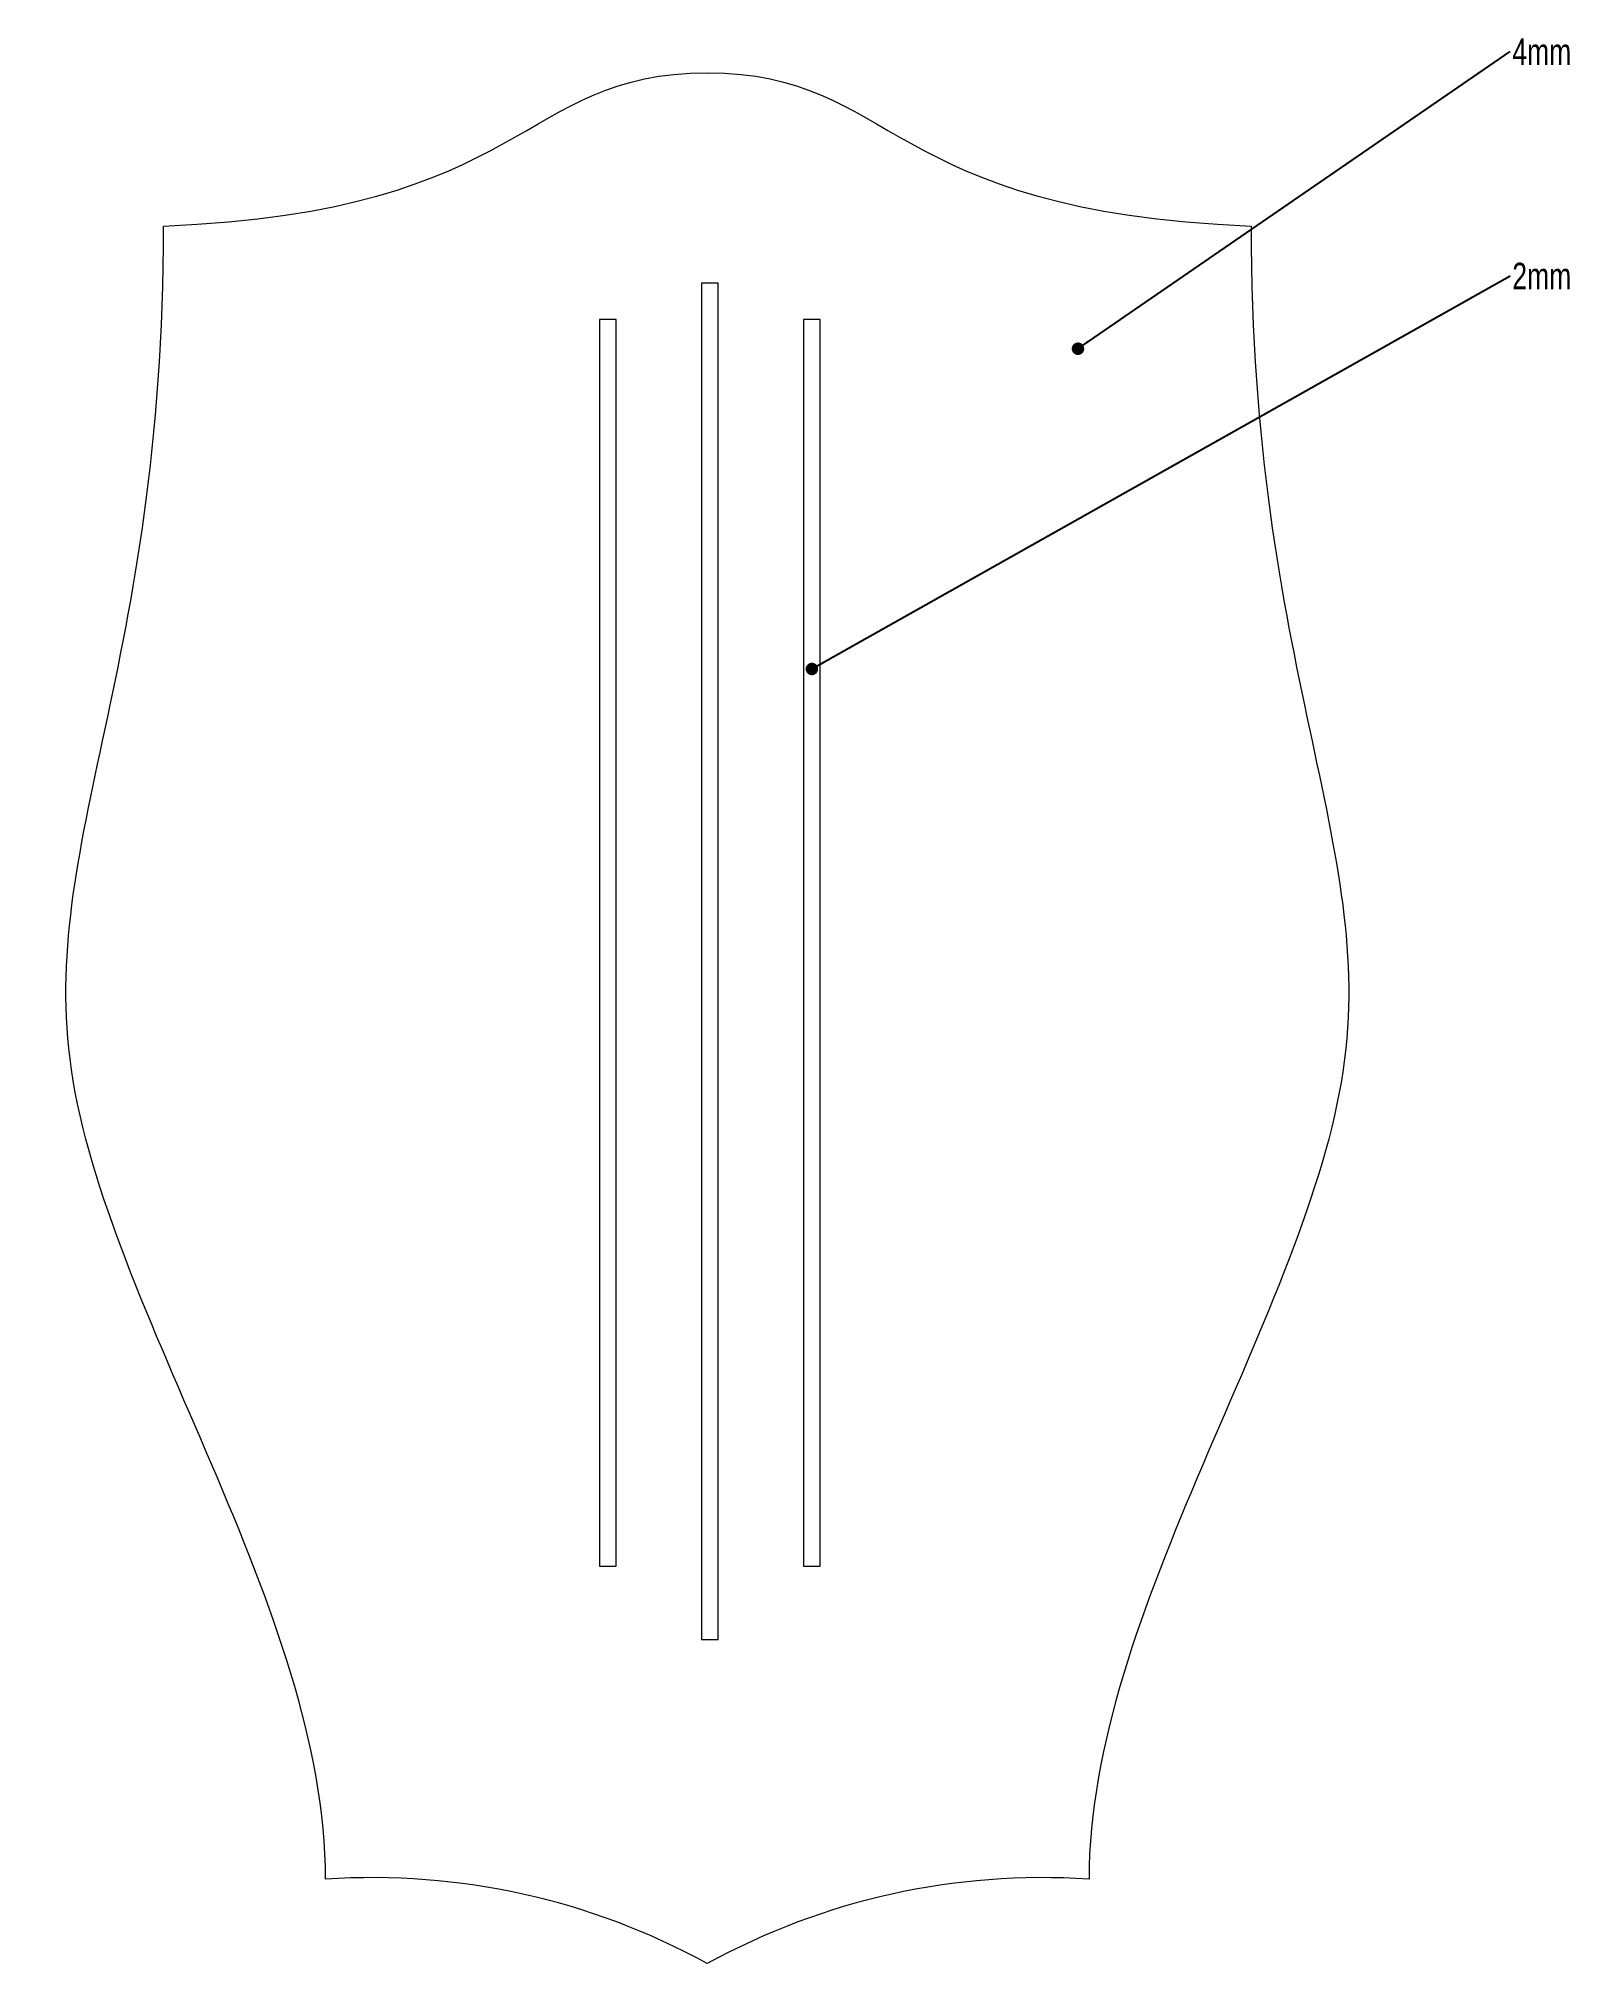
# Model space of a CAD drawing. Header units: millimetres. Extents: x -790 to 3917, y -2121 to 391.
# Drawn here: x 3549.8 to 3917.1, y -499.9 to -38.1 of the extents above; entities that cross this region are included whole.
import ezdxf

# ---------------------------------------------------------------- set-up
doc = ezdxf.new("R2010")
doc.units = ezdxf.units.MM
doc.layers.add('FORMAT', color=7, linetype='Continuous')
doc.styles.add('SLDTEXTSTYLE0', font='TXT', dxfattribs={"width": 0.75})
doc.dimstyles.new('SLDDIMSTYLE0', dxfattribs={"dimtxt": 0, "dimasz": 2.9972, "dimexe": 0, "dimexo": 0.0625, "dimgap": 0, "dimtad": 0, "dimtih": 1, "dimtoh": 1, "dimdec": 0, "dimrnd": 1e-09, "dimzin": 0, "dimdsep": 46, "dimtxsty": 'Standard', "dimblk1": 'DOT', "dimblk2": 'DOT', "dimsah": 1, "dimcen": 0.09, "dimadec": 0, "dimazin": 0, "dimtfac": 2.9972, "dimtdec": 0, "dimtofl": 0, "dimtmove": 0, "dimatfit": 3, "dimldrblk": 'DOT', "dimfxl": 1, "dimtolj": 1, "dimtzin": 0, "dimarcsym": 0})

# ---------------------------------------------------------------- blocks, each defined once
blk = doc.blocks.new('SW_NOTE_0')
at = {"layer": 'FORMAT', "color": 0, "insert": (0.5, 3.15), "char_height": 6.35, "attachment_point": 1, "style": 'SLDTEXTSTYLE0'}
blk.add_mtext('4mm', dxfattribs=at)
blk = doc.blocks.new('_DOT')
at = {"color": 0, "linetype": 'ByBlock', "lineweight": -2}
blk.add_line((-0.5, 0), (-1, 0), dxfattribs=at)
at = {"color": 0, "linetype": 'ByBlock', "const_width": 0.5}
blk.add_lwpolyline([(-0.25, 0, 1), (0.25, 0, 1)], format="xyb", close=True, dxfattribs=at)
blk = doc.blocks.new('SW_NOTE_1')
at = {"layer": 'FORMAT', "color": 0, "insert": (0.5, 3.15), "char_height": 6.35, "attachment_point": 1, "style": 'SLDTEXTSTYLE0'}
blk.add_mtext('2mm', dxfattribs=at)

msp = doc.modelspace()

# ---------------------------------------------------------------- linework, layer by layer
at = {"color": 7, "linetype": 'Continuous', "lineweight": 15}
for p, q in [((3708.86, -96.82), (3708.86, -422.11)), ((3712.86, -96.82), (3708.86, -96.82)), ((3712.86, -422.11), (3712.86, -96.82)), ((3688.36, -105.52), (3684.36, -105.52)), ((3684.36, -105.52), (3684.36, -404.56)), ((3688.36, -404.56), (3688.36, -105.52)), ((3733.36, -105.52), (3733.36, -404.56)), ((3737.36, -105.52), (3733.36, -105.52)), ((3737.36, -404.56), (3737.36, -105.52)), ((3684.36, -404.56), (3688.36, -404.56)), ((3733.36, -404.56), (3737.36, -404.56)), ((3708.86, -422.11), (3712.86, -422.11))]:
    msp.add_line(p, q, dxfattribs=at)
for points in [[(3579.78, -83.12), (3668.55, -79.54), (3664.64, -46.38), (3710.26, -46.38)], [(3710.26, -46.38), (3755.88, -46.38), (3751.96, -79.54), (3840.74, -83.12)], [(3710.26, -499.87), (3681.8, -484.4), (3651.27, -477.65), (3618.66, -479.6)], [(3801.85, -479.6), (3769.25, -477.65), (3738.72, -484.4), (3710.26, -499.87)]]:
    msp.add_open_spline(points, degree=3, dxfattribs=at)
for points, knots in [([(3618.66, -479.6), (3618.66, -415.35), (3517.47, -276.92), (3579.78, -189.09), (3579.78, -83.12)], [0, 0, 0, 0, 0.518408, 1, 1, 1, 1]), ([(3840.74, -83.12), (3840.74, -189.09), (3903.04, -276.92), (3801.85, -415.35), (3801.85, -479.6)], [0, 0, 0, 0, 0.481592, 1, 1, 1, 1])]:
    msp.add_open_spline(points, degree=3, knots=knots, dxfattribs=at)

# ---------------------------------------------------------------- block references
at = {"layer": 'FORMAT'}
for name, p in [('SW_NOTE_0', (3902.91, -41.28)), ('SW_NOTE_1', (3902.91, -95.07))]:
    msp.add_blockref(name, p, dxfattribs=at)

# ---------------------------------------------------------------- leaders
for points in [[(3799.2, -112.54), (3902.91, -41.28)], [(3735.35, -189.36), (3902.91, -95.07)]]:
    msp.add_leader(points, dimstyle='SLDDIMSTYLE0', dxfattribs=at)

doc.saveas('drawing.dxf')
